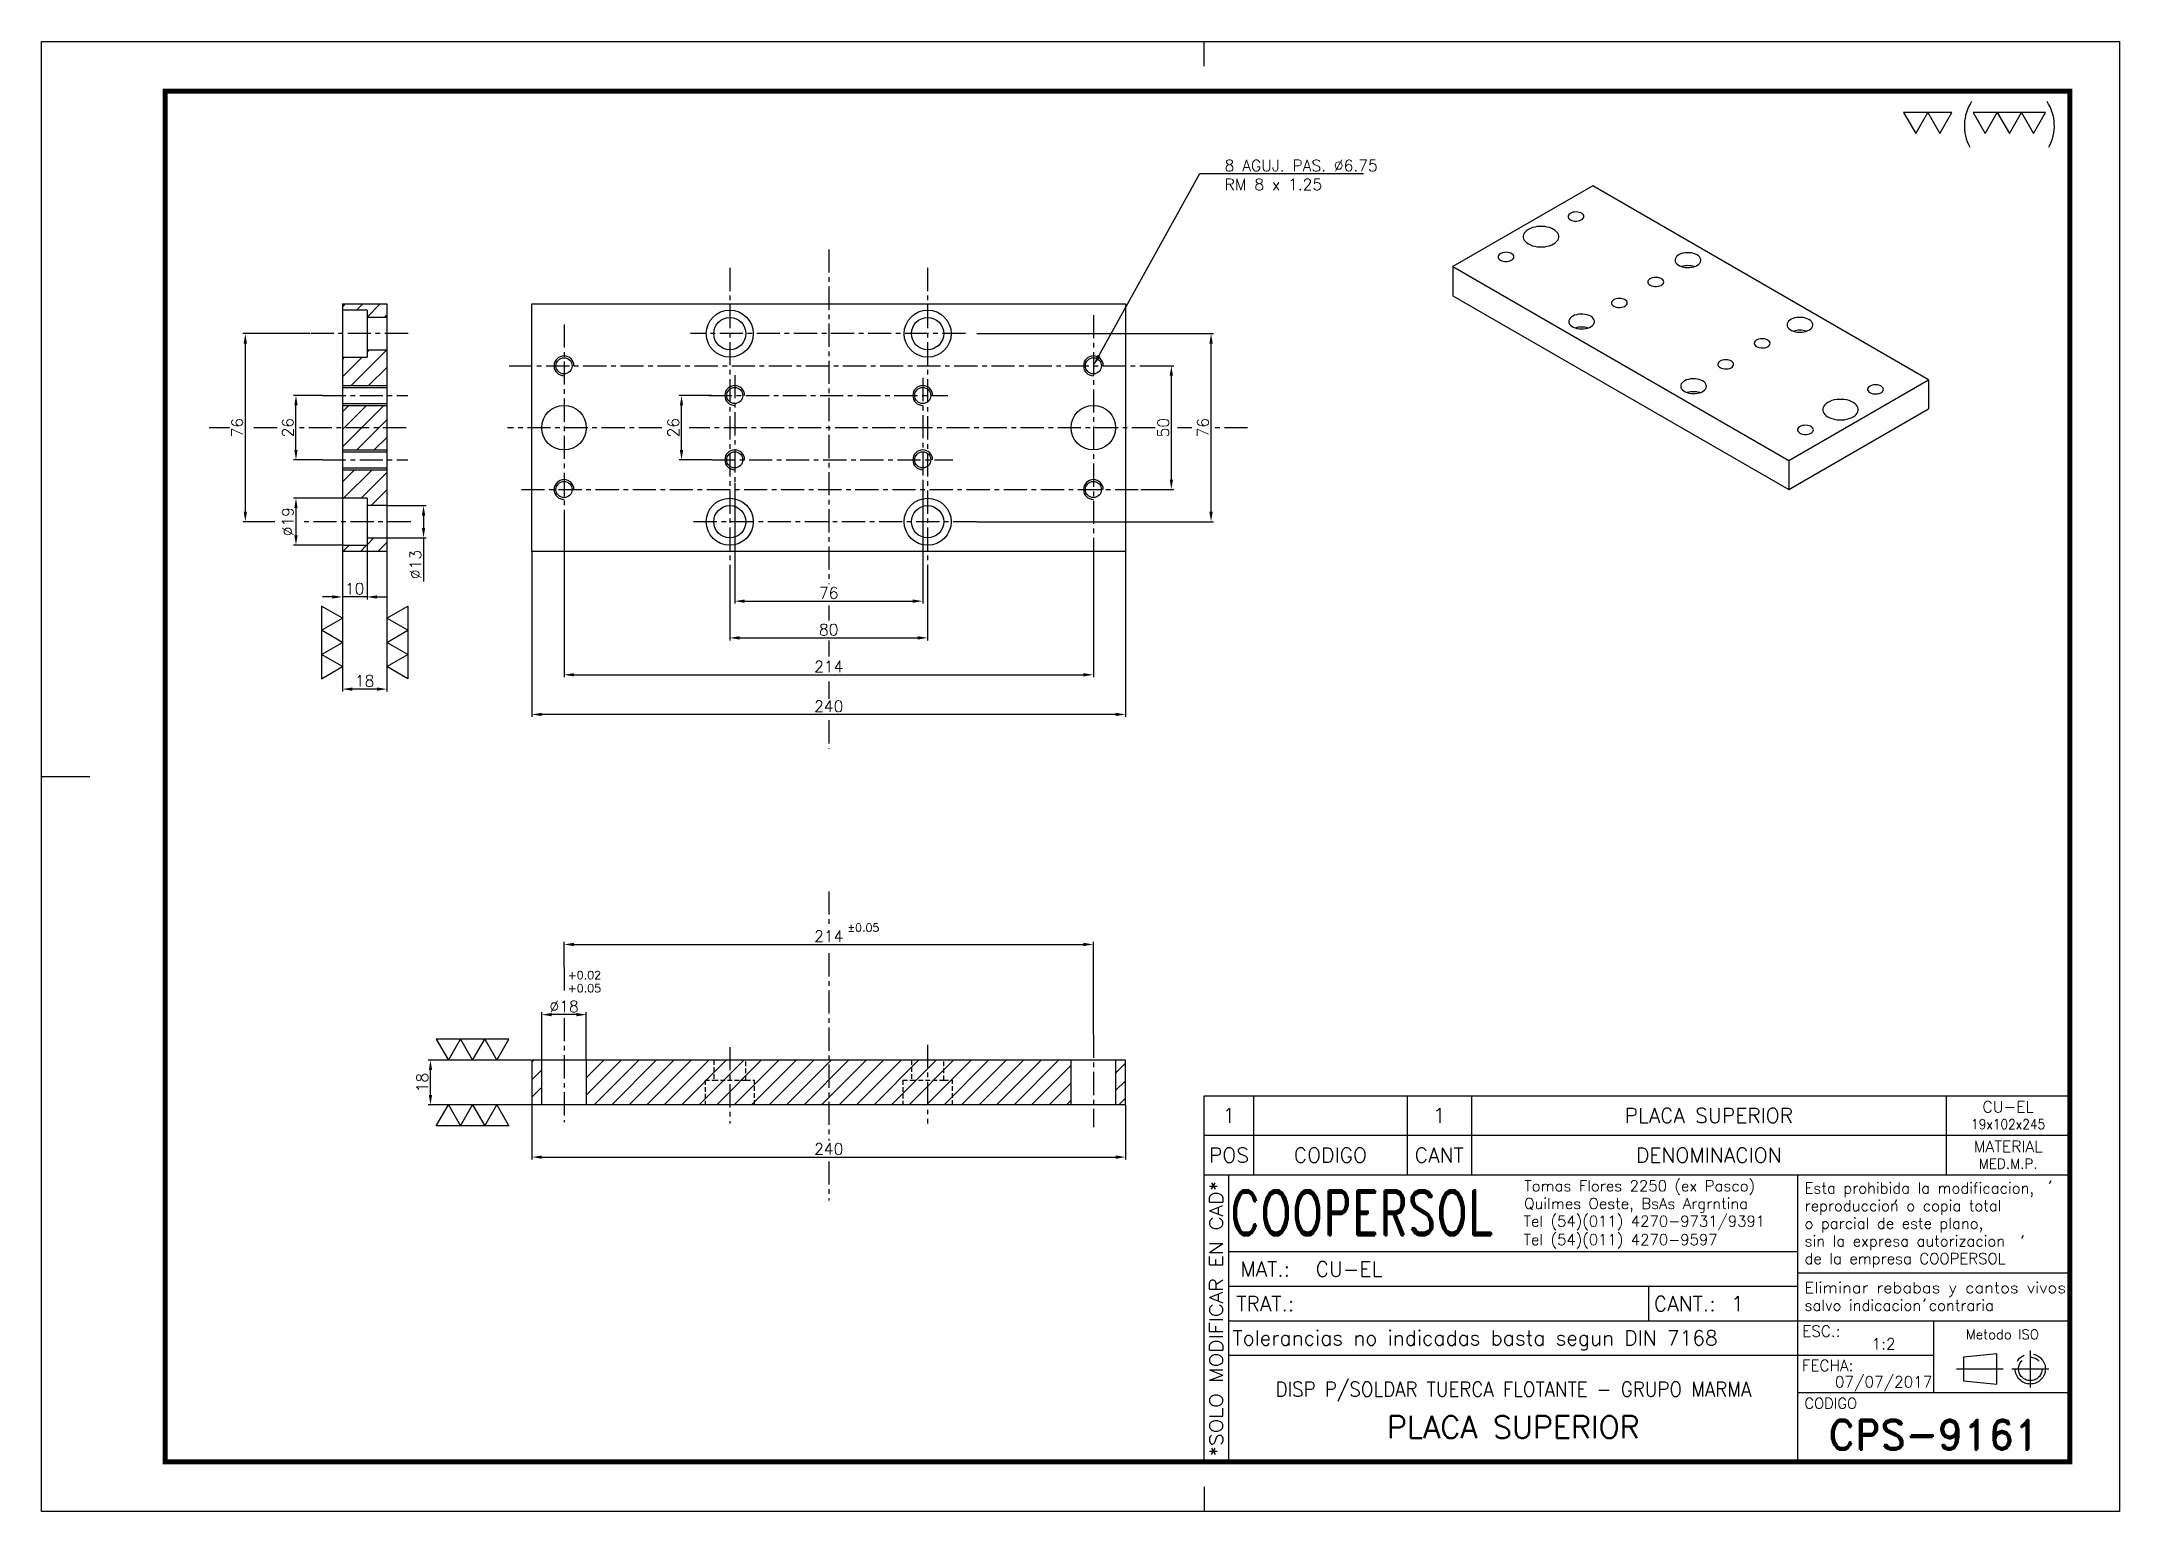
# Model space of a CAD drawing. Extents: x -13768 to 18086, y -10615 to 1188.
# Drawn here: x 5558 to 6398, y -1772 to -1178 of the extents above; entities that cross this region are included whole.
import ezdxf
from ezdxf import colors
from ezdxf.entities.mleader import LeaderData, LeaderLine
from ezdxf.enums import TextEntityAlignment as Align
from ezdxf.math import Vec2, Vec3

# ---------------------------------------------------------------- set-up
doc = ezdxf.new("R2010")
doc.units = 0
doc.header["$LTSCALE"] = 7.5
doc.header["$MEASUREMENT"] = 0
doc.linetypes.add('CENTER', pattern=[2, 1.25, -0.25, 0.25, -0.25])
doc.linetypes.add('HIDDEN', pattern=[0.375, 0.25, -0.125])
doc.layers.get('0').update_dxf_attribs({"linetype": 'CONTINUOUS'})
doc.layers.get('DEFPOINTS').update_dxf_attribs({"linetype": 'CONTINUOUS'})
for name, color, linetype in [('0-CO', 3, 'CONTINUOUS'), ('1', 1, 'CENTER'), ('CL', 1, 'CENTER'), ('CO', 3, 'CONTINUOUS'), ('FI', 1, 'CONTINUOUS'), ('OC', 1, 'HIDDEN'), ('RY', 5, 'CONTINUOUS')]:
    doc.layers.add(name, color=color, linetype=linetype)
doc.styles.add('ROMAND', font='ROMAND')
doc.styles.add('ROMANS', font='ROMANS.SHX')
doc.dimstyles.new('2', dxfattribs={"dimscale": 2, "dimtxt": 2.3, "dimasz": 2, "dimexe": 0.5, "dimexo": 0.0625, "dimgap": 0.5, "dimtad": 1, "dimdec": 4, "dimdsep": 46, "dimtxsty": 'ROMANS', "dimcen": -2, "dimclrt": 7, "dimadec": 0, "dimazin": 0, "dimtfac": 0.869565, "dimtdec": 4, "dimtmove": 0, "dimatfit": 3, "dimfxl": 1, "dimtolj": 1, "dimarcsym": 0})

msp = doc.modelspace()

# ---------------------------------------------------------------- blocks, each defined once
blk = doc.blocks.new('A3G')
for p, q in [((235, 292), (235, 297)), ((0, 148.5), (9.75, 148.5)), ((235, 5), (235, 0))]:
    blk.add_line(p, q)
blk.add_lwpolyline([(0, 297), (420, 297), (420, 0), (0, 0)], close=True)
at = {"const_width": 1}
blk.add_lwpolyline([(25, 287), (410, 287), (410, 10), (25, 10)], close=True, dxfattribs=at)
blk = doc.blocks.new('*D558')
at = {"layer": 'CO', "color": 0, "lineweight": -2}
for p, q in [((5838.38, -1356.3), (5838.38, -1405.13)), ((5914.38, -1356.58), (5914.38, -1405.13)), ((5842.38, -1404.13), (5910.38, -1404.13))]:
    blk.add_line(p, q, dxfattribs=at)
at = {"layer": 'CO', "color": 0}
for points in [[(5842.38, -1403.46), (5842.38, -1404.8), (5838.38, -1404.13)], [(5910.38, -1403.46), (5910.38, -1404.8), (5914.38, -1404.13)]]:
    blk.add_solid(points, dxfattribs=at)
at = {"layer": 'DEFPOINTS', "color": 0}
for p in [(5838.38, -1356.17), (5914.38, -1356.46), (5914.38, -1404.13)]:
    blk.add_point(p, dxfattribs=at)
at = {"layer": 'CO', "color": 7, "insert": (5876.38, -1400.83), "char_height": 4.6, "attachment_point": 5, "style": 'ROMANS'}
blk.add_mtext('\\A1;76', dxfattribs=at)
blk = doc.blocks.new('*D559')
at = {"layer": 'CO', "color": 0, "lineweight": -2}
for p, q in [((5836.38, -1390.65), (5836.38, -1419.98)), ((5916.38, -1390.65), (5916.38, -1419.98)), ((5840.38, -1418.98), (5912.38, -1418.98))]:
    blk.add_line(p, q, dxfattribs=at)
at = {"layer": 'CO', "color": 0}
for points in [[(5840.38, -1418.31), (5840.38, -1419.64), (5836.38, -1418.98)], [(5912.38, -1418.31), (5912.38, -1419.64), (5916.38, -1418.98)]]:
    blk.add_solid(points, dxfattribs=at)
at = {"layer": 'DEFPOINTS', "color": 0}
for p in [(5836.38, -1390.53), (5916.38, -1390.53), (5916.38, -1418.98)]:
    blk.add_point(p, dxfattribs=at)
at = {"layer": 'CO', "color": 7, "insert": (5876.38, -1415.68), "char_height": 4.6, "attachment_point": 5, "style": 'ROMANS'}
blk.add_mtext('\\A1;80', dxfattribs=at)
blk = doc.blocks.new('*D560')
at = {"layer": 'CO', "color": 0, "lineweight": -2}
for p, q in [((5769.38, -1376.06), (5769.38, -1434.89)), ((5983.38, -1379.17), (5983.38, -1434.89)), ((5773.38, -1433.89), (5979.38, -1433.89))]:
    blk.add_line(p, q, dxfattribs=at)
at = {"layer": 'CO', "color": 0}
for points in [[(5773.38, -1433.23), (5773.38, -1434.56), (5769.38, -1433.89)], [(5979.38, -1433.23), (5979.38, -1434.56), (5983.38, -1433.89)]]:
    blk.add_solid(points, dxfattribs=at)
at = {"layer": 'DEFPOINTS', "color": 0}
for p in [(5769.38, -1375.93), (5983.38, -1379.04), (5983.38, -1433.89)]:
    blk.add_point(p, dxfattribs=at)
at = {"layer": 'CO', "color": 7, "insert": (5876.38, -1430.59), "char_height": 4.6, "attachment_point": 5, "style": 'ROMANS'}
blk.add_mtext('\\A1;214', dxfattribs=at)
blk = doc.blocks.new('*D561')
at = {"layer": 'CO', "color": 0, "lineweight": -2}
for p, q in [((5756.38, -1384.15), (5756.38, -1450.92)), ((5996.38, -1384.15), (5996.38, -1450.92)), ((5992.38, -1449.92), (5760.38, -1449.92))]:
    blk.add_line(p, q, dxfattribs=at)
at = {"layer": 'CO', "color": 0}
for points in [[(5760.38, -1449.25), (5760.38, -1450.59), (5756.38, -1449.92)], [(5992.38, -1449.25), (5992.38, -1450.59), (5996.38, -1449.92)]]:
    blk.add_solid(points, dxfattribs=at)
at = {"layer": 'DEFPOINTS', "color": 0}
for p in [(5756.38, -1384.03), (5996.38, -1384.03), (5756.38, -1449.92)]:
    blk.add_point(p, dxfattribs=at)
at = {"layer": 'CO', "color": 7, "insert": (5876.38, -1446.62), "char_height": 4.6, "attachment_point": 5, "style": 'ROMANS'}
blk.add_mtext('\\A1;240', dxfattribs=at)
blk = doc.blocks.new('*D562')
at = {"layer": 'CO', "color": 0, "lineweight": -2}
for p, q in [((6002.55, -1309.03), (6015.9, -1309.03)), ((6014.9, -1355.03), (6014.9, -1313.03)), ((6002.55, -1359.03), (6015.9, -1359.03))]:
    blk.add_line(p, q, dxfattribs=at)
at = {"layer": 'CO', "color": 0}
for points in [[(6014.23, -1313.03), (6015.56, -1313.03), (6014.9, -1309.03)], [(6014.23, -1355.03), (6015.56, -1355.03), (6014.9, -1359.03)]]:
    blk.add_solid(points, dxfattribs=at)
at = {"layer": 'DEFPOINTS', "color": 0}
for p in [(6002.43, -1309.03), (6014.9, -1309.03), (6002.43, -1359.03)]:
    blk.add_point(p, dxfattribs=at)
at = {"layer": 'CO', "color": 7, "insert": (6011.6, -1334.03), "char_height": 4.6, "attachment_point": 5, "rotation": 90, "style": 'ROMANS'}
blk.add_mtext('\\A1;50', dxfattribs=at)
blk = doc.blocks.new('*D563')
at = {"layer": 'CO', "color": 0, "lineweight": -2}
for p, q in [((5936.24, -1296.03), (6031.94, -1296.03)), ((6030.94, -1368.03), (6030.94, -1300.03)), ((5936.24, -1372.03), (6031.94, -1372.03))]:
    blk.add_line(p, q, dxfattribs=at)
at = {"layer": 'CO', "color": 0}
for points in [[(6030.27, -1300.03), (6031.61, -1300.03), (6030.94, -1296.03)], [(6030.27, -1368.03), (6031.61, -1368.03), (6030.94, -1372.03)]]:
    blk.add_solid(points, dxfattribs=at)
at = {"layer": 'DEFPOINTS', "color": 0}
for p in [(5936.12, -1296.03), (6030.94, -1296.03), (5936.12, -1372.03)]:
    blk.add_point(p, dxfattribs=at)
at = {"layer": 'CO', "color": 7, "insert": (6027.64, -1334.03), "char_height": 4.6, "attachment_point": 5, "rotation": 90, "style": 'ROMANS'}
blk.add_mtext('\\A1;76', dxfattribs=at)
blk = doc.blocks.new('*D564')
at = {"layer": 'CO', "color": 0, "lineweight": -2}
for p, q in [((5829.04, -1321.03), (5815.87, -1321.03)), ((5816.87, -1343.03), (5816.87, -1325.03)), ((5829.04, -1347.03), (5815.87, -1347.03))]:
    blk.add_line(p, q, dxfattribs=at)
at = {"layer": 'CO', "color": 0}
for points in [[(5816.21, -1325.03), (5817.54, -1325.03), (5816.87, -1321.03)], [(5816.21, -1343.03), (5817.54, -1343.03), (5816.87, -1347.03)]]:
    blk.add_solid(points, dxfattribs=at)
at = {"layer": 'DEFPOINTS', "color": 0}
for p in [(5816.87, -1321.03), (5829.16, -1321.03), (5829.16, -1347.03)]:
    blk.add_point(p, dxfattribs=at)
at = {"layer": 'CO', "color": 7, "insert": (5813.57, -1334.03), "char_height": 4.6, "attachment_point": 5, "rotation": 90, "style": 'ROMANS'}
blk.add_mtext('\\A1;26', dxfattribs=at)
blk = doc.blocks.new('*D565')
at = {"layer": 'CO', "color": 0, "lineweight": -2}
for p, q in [((5756.13, -1589.67), (5714.39, -1589.67)), ((5715.39, -1603.67), (5715.39, -1593.67)), ((5756.25, -1607.67), (5714.39, -1607.67))]:
    blk.add_line(p, q, dxfattribs=at)
at = {"layer": 'CO', "color": 0}
for points in [[(5714.73, -1593.67), (5716.06, -1593.67), (5715.39, -1589.67)], [(5714.73, -1603.67), (5716.06, -1603.67), (5715.39, -1607.67)]]:
    blk.add_solid(points, dxfattribs=at)
at = {"layer": 'DEFPOINTS', "color": 0}
for p in [(5715.39, -1589.67), (5756.25, -1589.67), (5756.38, -1607.67)]:
    blk.add_point(p, dxfattribs=at)
at = {"layer": 'CO', "color": 7, "insert": (5712.09, -1598.67), "char_height": 4.6, "attachment_point": 5, "rotation": 90, "style": 'ROMANS'}
blk.add_mtext('\\A1;18', dxfattribs=at)
blk = doc.blocks.new('*D566')
at = {"layer": 'CO', "color": 0, "lineweight": -2}
for p, q in [((5760.38, -1589.55), (5760.38, -1570.24)), ((5778.38, -1589.55), (5778.38, -1570.24)), ((5774.38, -1571.24), (5764.38, -1571.24))]:
    blk.add_line(p, q, dxfattribs=at)
at = {"layer": 'CO', "color": 0}
for points in [[(5764.38, -1570.57), (5764.38, -1571.9), (5760.38, -1571.24)], [(5774.38, -1570.57), (5774.38, -1571.9), (5778.38, -1571.24)]]:
    blk.add_solid(points, dxfattribs=at)
at = {"layer": 'DEFPOINTS', "color": 0}
for p in [(5760.38, -1571.24), (5760.38, -1589.67), (5778.38, -1589.67)]:
    blk.add_point(p, dxfattribs=at)
at = {"layer": 'CO', "color": 7, "insert": (5769.38, -1567.94), "char_height": 4.6, "attachment_point": 5, "style": 'ROMANS'}
blk.add_mtext('\\A1;%%C18', dxfattribs=at)
blk = doc.blocks.new('*D567')
at = {"layer": 'CO', "color": 0, "lineweight": -2}
for p, q in [((5769.38, -1552.03), (5769.38, -1541.86)), ((5773.38, -1542.86), (5979.38, -1542.86)), ((5983.38, -1579.22), (5983.38, -1541.86))]:
    blk.add_line(p, q, dxfattribs=at)
at = {"layer": 'CO', "color": 0}
for points in [[(5773.38, -1542.2), (5773.38, -1543.53), (5769.38, -1542.86)], [(5979.38, -1542.2), (5979.38, -1543.53), (5983.38, -1542.86)]]:
    blk.add_solid(points, dxfattribs=at)
at = {"layer": 'DEFPOINTS', "color": 0}
for p in [(5983.38, -1542.86), (5769.38, -1552.15), (5983.38, -1579.35)]:
    blk.add_point(p, dxfattribs=at)
at = {"layer": 'CO', "color": 7, "insert": (5876.38, -1539.56), "char_height": 4.6, "attachment_point": 5, "style": 'ROMANS'}
blk.add_mtext('\\A1;214', dxfattribs=at)
blk = doc.blocks.new('TOL')
at = {"layer": '0-CO', "style": 'ROMANS'}
for tag, p in [('TOLSUP', (2.34, 3.94)), ('TOLINF', (2.34, 1.29))]:
    blk.add_attdef(tag, p, '', height=1.64, dxfattribs=at)
blk = doc.blocks.new('*D568')
at = {"layer": 'CO', "color": 0, "lineweight": -2}
for p, q in [((5756.38, -1607.8), (5756.38, -1629.81)), ((5996.38, -1607.8), (5996.38, -1629.81)), ((5760.38, -1628.81), (5992.38, -1628.81))]:
    blk.add_line(p, q, dxfattribs=at)
at = {"layer": 'CO', "color": 0}
for points in [[(5760.38, -1628.14), (5760.38, -1629.47), (5756.38, -1628.81)], [(5992.38, -1628.14), (5992.38, -1629.47), (5996.38, -1628.81)]]:
    blk.add_solid(points, dxfattribs=at)
at = {"layer": 'DEFPOINTS', "color": 0}
for p in [(5756.38, -1607.67), (5996.38, -1607.67), (5996.38, -1628.81)]:
    blk.add_point(p, dxfattribs=at)
at = {"layer": 'CO', "color": 7, "insert": (5876.38, -1625.51), "char_height": 4.6, "attachment_point": 5, "style": 'ROMANS'}
blk.add_mtext('\\A1;240', dxfattribs=at)
blk = doc.blocks.new('*D569')
at = {"layer": 'CO', "color": 0, "lineweight": -2}
for p, q in [((5679.76, -1384.15), (5679.76, -1403.43)), ((5689.76, -1381.65), (5689.76, -1403.43)), ((5675.76, -1402.43), (5671.76, -1402.43)), ((5689.76, -1402.43), (5679.76, -1402.43)), ((5693.76, -1402.43), (5697.76, -1402.43))]:
    blk.add_line(p, q, dxfattribs=at)
at = {"layer": 'CO', "color": 0}
for points in [[(5675.76, -1401.76), (5675.76, -1403.09), (5679.76, -1402.43)], [(5693.76, -1401.76), (5693.76, -1403.09), (5689.76, -1402.43)]]:
    blk.add_solid(points, dxfattribs=at)
at = {"layer": 'DEFPOINTS', "color": 0}
for p in [(5679.76, -1384.03), (5689.76, -1381.53), (5679.76, -1402.43)]:
    blk.add_point(p, dxfattribs=at)
at = {"layer": 'CO', "color": 7, "insert": (5684.76, -1399.13), "char_height": 4.6, "attachment_point": 5, "style": 'ROMANS'}
blk.add_mtext('\\A1;10', dxfattribs=at)
blk = doc.blocks.new('*D570')
at = {"layer": 'CO', "color": 0, "lineweight": -2}
for p, q in [((5679.76, -1384.15), (5679.76, -1440.67)), ((5697.76, -1384.15), (5697.76, -1440.67)), ((5693.76, -1439.67), (5683.76, -1439.67))]:
    blk.add_line(p, q, dxfattribs=at)
at = {"layer": 'CO', "color": 0}
for points in [[(5683.76, -1439), (5683.76, -1440.34), (5679.76, -1439.67)], [(5693.76, -1439), (5693.76, -1440.34), (5697.76, -1439.67)]]:
    blk.add_solid(points, dxfattribs=at)
at = {"layer": 'DEFPOINTS', "color": 0}
for p in [(5679.76, -1384.03), (5697.76, -1384.03), (5679.76, -1439.67)]:
    blk.add_point(p, dxfattribs=at)
at = {"layer": 'CO', "color": 7, "insert": (5688.76, -1436.37), "char_height": 4.6, "attachment_point": 5, "style": 'ROMANS'}
blk.add_mtext('\\A1;18', dxfattribs=at)
blk = doc.blocks.new('*D571')
at = {"layer": 'CO', "color": 0, "lineweight": -2}
for p, q in [((5671.67, -1321.03), (5660.02, -1321.03)), ((5661.02, -1343.03), (5661.02, -1325.03)), ((5671.67, -1347.03), (5660.02, -1347.03))]:
    blk.add_line(p, q, dxfattribs=at)
at = {"layer": 'CO', "color": 0}
for points in [[(5660.35, -1325.03), (5661.68, -1325.03), (5661.02, -1321.03)], [(5660.35, -1343.03), (5661.68, -1343.03), (5661.02, -1347.03)]]:
    blk.add_solid(points, dxfattribs=at)
at = {"layer": 'DEFPOINTS', "color": 0}
for p in [(5661.02, -1321.03), (5671.8, -1321.03), (5671.8, -1347.03)]:
    blk.add_point(p, dxfattribs=at)
at = {"layer": 'CO', "color": 7, "insert": (5657.72, -1334.03), "char_height": 4.6, "attachment_point": 5, "rotation": 90, "style": 'ROMANS'}
blk.add_mtext('\\A1;26', dxfattribs=at)
blk = doc.blocks.new('*D572')
at = {"layer": 'CO', "color": 0, "lineweight": -2}
for p, q in [((5697.88, -1365.53), (5713.59, -1365.53)), ((5712.59, -1369.53), (5712.59, -1374.53)), ((5697.88, -1378.53), (5713.59, -1378.53)), ((5712.59, -1378.53), (5712.59, -1396.14))]:
    blk.add_line(p, q, dxfattribs=at)
at = {"layer": 'CO', "color": 0}
for points in [[(5711.93, -1369.53), (5713.26, -1369.53), (5712.59, -1365.53)], [(5711.93, -1374.53), (5713.26, -1374.53), (5712.59, -1378.53)]]:
    blk.add_solid(points, dxfattribs=at)
at = {"layer": 'DEFPOINTS', "color": 0}
for p in [(5697.76, -1365.53), (5697.76, -1378.53), (5712.59, -1378.53)]:
    blk.add_point(p, dxfattribs=at)
at = {"layer": 'CO', "color": 7, "insert": (5709.29, -1389.33), "char_height": 4.6, "attachment_point": 5, "rotation": 90, "style": 'ROMANS'}
blk.add_mtext('\\A1;%%C13', dxfattribs=at)
blk = doc.blocks.new('*D573')
at = {"layer": 'CO', "color": 0, "lineweight": -2}
for p, q in [((5679.63, -1362.53), (5660.02, -1362.53)), ((5661.02, -1366.53), (5661.02, -1377.53)), ((5679.63, -1381.53), (5660.02, -1381.53))]:
    blk.add_line(p, q, dxfattribs=at)
at = {"layer": 'CO', "color": 0}
for points in [[(5660.35, -1366.53), (5661.68, -1366.53), (5661.02, -1362.53)], [(5660.35, -1377.53), (5661.68, -1377.53), (5661.02, -1381.53)]]:
    blk.add_solid(points, dxfattribs=at)
at = {"layer": 'DEFPOINTS', "color": 0}
for p in [(5679.76, -1362.53), (5661.02, -1381.53), (5679.76, -1381.53)]:
    blk.add_point(p, dxfattribs=at)
at = {"layer": 'CO', "color": 7, "insert": (5657.72, -1372.03), "char_height": 4.6, "attachment_point": 5, "rotation": 90, "style": 'ROMANS'}
blk.add_mtext('\\A1;%%C19', dxfattribs=at)
blk = doc.blocks.new('*D574')
at = {"layer": 'CO', "color": 0, "lineweight": -2}
for p, q in [((5666.63, -1296.03), (5639.55, -1296.03)), ((5640.55, -1368.03), (5640.55, -1300.03)), ((5644.48, -1372.03), (5639.55, -1372.03))]:
    blk.add_line(p, q, dxfattribs=at)
at = {"layer": 'CO', "color": 0}
for points in [[(5639.88, -1300.03), (5641.21, -1300.03), (5640.55, -1296.03)], [(5639.88, -1368.03), (5641.21, -1368.03), (5640.55, -1372.03)]]:
    blk.add_solid(points, dxfattribs=at)
at = {"layer": 'DEFPOINTS', "color": 0}
for p in [(5640.55, -1296.03), (5666.76, -1296.03), (5644.61, -1372.03)]:
    blk.add_point(p, dxfattribs=at)
at = {"layer": 'CO', "color": 7, "insert": (5637.25, -1334.03), "char_height": 4.6, "attachment_point": 5, "rotation": 90, "style": 'ROMANS'}
blk.add_mtext('\\A1;76', dxfattribs=at)
blk = doc.blocks.new('COOPERSOLROT-02')
for p, q in [((0, 58), (175, 58)), ((0, 0), (0, 58)), ((5, 0), (5, 58)), ((120, 0), (120, 58)), ((175, 0), (175, 58)), ((5, 42.5), (120, 42.5)), ((120, 38.19), (175, 38.19)), ((5, 35.5), (120, 35.5)), ((89.89, 28.5), (89.89, 35.5)), ((5, 28.5), (175, 28.5)), ((147.5, 14), (147.5, 28.5)), ((147.5, 21.5), (5, 21.5)), ((120, 14), (175, 14)), ((0, 0), (175, 0))]:
    blk.add_line(p, q)
at = {"color": 1, "linetype": 'CENTER'}
blk.add_line((166.98, 22.51), (166.98, 15.06), dxfattribs=at)
for points in [[(152.09, 18.79), (161.93, 18.79)], [(163.26, 18.79), (170.71, 18.79)]]:
    blk.add_lwpolyline(points, dxfattribs=at)
at = {"layer": '1'}
for points in [[(170.85, 56.26), (171.21, 56.85)], [(139.66, 52.43), (140.02, 53.02)], [(165.28, 45.22), (165.64, 45.81)], [(145.46, 32.42), (145.82, 33.01)]]:
    blk.add_lwpolyline(points, dxfattribs=at)
blk.add_lwpolyline([(160.25, 18.79), (160.25, 21.83), (153.47, 21.16), (153.47, 16.41), (160.25, 15.74)], close=True, dxfattribs=at)
for radius in [3.05, 2.37]:
    blk.add_circle((166.98, 18.79), radius, dxfattribs=at)
at = {"style": 'ROMANS', "width": 0.996387}
blk.add_text('*SOLO MODIFICAR EN CAD*', height=2.7, rotation=90, dxfattribs=at).set_placement((3.77, 1.09), (3.77, 56.81), align=Align.FIT)
at = {"style": 'ROMAND', "width": 0.75}
blk.add_text('COOPERSOL', height=9, dxfattribs=at).set_placement((5.26, 45.85))
at = {"style": 'ROMANS'}
for s, p in [('MAT.:', (7.32, 37.47)), ('TRAT.:', (6.5, 30.47)), ('CANT.:', (90.89, 30.47)), ('Tolerancias no indicadas basta segun DIN 7168', (5.7, 23.56))]:
    blk.add_text(s, height=3, dxfattribs=at).set_placement(p)
for tag, height, style, p in [('CONJUNTO', 2.3, 'ROMANS', (62.5, 17.5)), ('SUBCONJUNTO', 3, 'ROMANS', (62.5, 11.5)), ('COD-PLA', 6, 'ROMAND', (147.5, 5.5)), ('DENOMINACION', 4.5, 'ROMANS', (62.5, 4.75))]:
    blk.add_attdef(tag, text='', height=height, dxfattribs=dict(style=style)).set_placement(p, align=Align.MIDDLE)
at = {"layer": '1', "style": 'ROMANS'}
for s, height, p in [('Tomas Flores 2250 (ex Pasco)', 2.2, (64.69, 54.68)), ('Esta prohibida la modificacion,', 2.2, (121.36, 54.23)), ('Quilmes Oeste, BsAs Argrntina', 2.2, (64.69, 51.12)), ('reproduccion o copia total', 2.2, (121.36, 50.67)), ('Tel (54)(011) 4270-9731/9391', 2.2, (64.55, 47.56)), ('Tel (54)(011) 4270-9597', 2.2, (64.55, 43.83)), ('o parcial de este plano,', 2.2, (121.36, 47.11)), ('sin la expresa autorizacion ', 2.2, (121.36, 43.55)), ('de la empresa COOPERSOL', 2.2, (121.36, 39.99)), ('salvo indicacion contraria', 2.2, (121.36, 30.54)), ('ESC.:', 2.25, (120.89, 25.29)), ('FECHA:', 2.25, (120.81, 18.36)), ('CODIGO', 2.16, (121.33, 10.78))]:
    blk.add_text(s, height=height, dxfattribs=at).set_placement(p)
at = {"layer": '1', "style": 'ROMANS', "width": 0.96139}
blk.add_text('Eliminar rebabas y cantos vivos', height=2.2, dxfattribs=at).set_placement((121.34, 34.1), (174.21, 34.1), align=Align.FIT)
at = {"layer": '1', "style": 'ROMANS'}
blk.add_text('Metodo ISO', height=1.948, dxfattribs=at).set_placement((161.34, 25.77), align=Align.MIDDLE)
for tag, p in [('MAT', (22.51, 37.47)), ('TRAT', (22.51, 30.47)), ('CANT', (106.49, 30.47))]:
    blk.add_attdef(tag, p, '', height=3, dxfattribs=at)
for tag, p in [('ESC', (137.33, 22.73)), ('FECHA', (137.33, 15.06))]:
    blk.add_attdef(tag, text='', height=2.25, dxfattribs=at).set_placement(p, align=Align.CENTER)
blk = doc.blocks.new('LISPIE')
blk.add_line((0, 0), (0, 8))
at = {"layer": 'FI', "color": 7}
for p, q in [((0, 8), (175, 8)), ((10, 8), (10, 0)), ((41, 8), (41, 0)), ((54, 8), (54, 0)), ((150, 8), (150, 0))]:
    blk.add_line(p, q, dxfattribs=at)
at = {"style": 'ROMANS'}
for tag, height, p in [('POS', 3, (5, 4)), ('CODIGO', 3, (25.5, 4)), ('CANT', 3, (47.5, 4)), ('DENOMINACION', 3, (102, 4)), ('MATERIAL', 2.3, (162.5, 5.75)), ('MED.M.P.', 2, (162.5, 2.25))]:
    blk.add_attdef(tag, text='', height=height, dxfattribs=at).set_placement(p, align=Align.MIDDLE)

# ---------------------------------------------------------------- dimensions: what is measured, and where the dimension line sits
at = {"layer": 'CO'}
for base, p1, p2, picture, middle in [((5640.54592, -1296.02885), (5644.60546, -1372.02885), (5666.7594, -1296.02885), '*D574', (5637.24592, -1334.02885)), ((6030.93884, -1296.02885), (5936.11505, -1372.02885), (5936.11505, -1296.02885), '*D563', (6027.63884, -1334.02885)), ((6014.89519, -1309.02885), (6002.42759, -1359.02885), (6002.42759, -1309.02885), '*D562', (6011.59519, -1334.02885)), ((5661.01767, -1321.02885), (5671.79755, -1347.02885), (5671.79755, -1321.02885), '*D571', (5657.71767, -1334.02885)), ((5816.87167, -1321.02885), (5829.16099, -1347.02885), (5829.16099, -1321.02885), '*D564', (5813.57167, -1334.02885)), ((5715.39429, -1589.6742), (5756.37955, -1607.6742), (5756.25455, -1589.6742), '*D565', (5712.09429, -1598.6742))]:
    dim = msp.add_linear_dim(base=base, p1=p1, p2=p2, angle=90, dimstyle='2', dxfattribs=at)
    dim.commit()
    dim.dimension.update_dxf_attribs({"geometry": picture, "text_midpoint": middle})
for base, p1, p2, picture, middle in [((5914.37955, -1404.12865), (5838.37955, -1356.17017), (5914.37955, -1356.45599), '*D558', (5876.37955, -1400.82865)), ((5983.37955, -1433.89492), (5769.37955, -1375.93271), (5983.37955, -1379.04288), '*D560', (5876.37955, -1430.59492)), ((5679.75928, -1402.42526), (5689.75928, -1381.52885), (5679.75928, -1384.02885), '*D569', (5684.75928, -1399.12526)), ((5679.75928, -1439.66847), (5697.75928, -1384.02885), (5679.75928, -1384.02885), '*D570', (5688.75928, -1436.36847)), ((5756.37955, -1449.92071), (5996.37955, -1384.02885), (5756.37955, -1384.02885), '*D561', (5876.37955, -1446.62071)), ((5916.37955, -1418.97775), (5836.37955, -1390.52803), (5916.37955, -1390.52803), '*D559', (5876.37955, -1415.67775)), ((5983.37955, -1542.86185), (5769.37955, -1552.15311), (5983.37955, -1579.34814), '*D567', (5876.37955, -1539.56185)), ((5996.37955, -1628.80817), (5756.37955, -1607.6742), (5996.37955, -1607.6742), '*D568', (5876.37955, -1625.50817))]:
    dim = msp.add_linear_dim(base=base, p1=p1, p2=p2, dimstyle='2', dxfattribs=at)
    dim.commit()
    dim.dimension.update_dxf_attribs({"geometry": picture, "text_midpoint": middle})
for base, p1, p2, picture, middle in [((5661.01767, -1381.52885), (5679.75928, -1362.52885), (5679.75928, -1381.52885), '*D573', (5657.71767, -1372.02885)), ((5712.59338, -1378.52885), (5697.75928, -1365.52885), (5697.75928, -1378.52885), '*D572', (5709.29338, -1389.33361))]:
    dim = msp.add_linear_dim(base=base, p1=p1, p2=p2, angle=90, text='%%C<>', dimstyle='2', dxfattribs=at)
    dim.commit()
    dim.dimension.update_dxf_attribs({"geometry": picture, "text_midpoint": middle})
dim = msp.add_linear_dim(base=(5760.37955, -1571.23785), p1=(5778.37955, -1589.6742), p2=(5760.37955, -1589.6742), text='%%C<>', dimstyle='2', dxfattribs=at)
dim.commit()
dim.dimension.update_dxf_attribs({"geometry": '*D566', "text_midpoint": (5769.37955, -1567.93785)})

# ---------------------------------------------------------------- hatches: boundary and pattern name
at = {"layer": 'RY'}
h = msp.add_hatch(dxfattribs=at)
h.set_pattern_fill('ANSI31', color=256, scale=40, style=0)
h.paths.add_polyline_path([(5697.75928, -1284.02885), (5679.75928, -1284.02885), (5679.75928, -1286.52885), (5689.75928, -1286.52885), (5689.75928, -1289.52885), (5697.75928, -1289.52885)])
h.paths.add_polyline_path([(5697.75928, -1302.52885), (5689.75928, -1302.52885), (5689.75928, -1305.52885), (5679.75928, -1305.52885), (5679.75928, -1317.02885), (5697.75928, -1317.02885)])
h.paths.add_polyline_path([(5697.75928, -1325.02885), (5679.75928, -1325.02885), (5679.75928, -1334.02885), (5697.75928, -1334.02885)])
h.paths.add_polyline_path([(5697.75928, -1334.02885), (5679.75928, -1334.02885), (5679.75928, -1343.02885), (5697.75928, -1343.02885)])
h.paths.add_polyline_path([(5697.75928, -1351.02885), (5679.75928, -1351.02885), (5679.75928, -1362.52885), (5689.75928, -1362.52885), (5689.75928, -1365.52885), (5697.75928, -1365.52885)])
h.paths.add_polyline_path([(5697.75928, -1378.52885), (5689.75928, -1378.52885), (5689.75928, -1381.52885), (5679.75928, -1381.52885), (5679.75928, -1384.02885), (5697.75928, -1384.02885)])
h = msp.add_hatch(dxfattribs=at)
h.set_pattern_fill('ANSI31', color=256, scale=40, style=0)
h.paths.add_polyline_path([(5916.37955, -1589.6742), (5916.37955, -1607.6742), (5974.37955, -1607.6742), (5974.37955, -1589.6742)])
h.paths.add_polyline_path([(5876.37955, -1589.6742), (5876.37955, -1607.6742), (5916.37955, -1607.6742), (5916.37955, -1589.6742)])
h.paths.add_polyline_path([(5876.37955, -1607.6742), (5876.37955, -1589.6742), (5836.37955, -1589.6742), (5836.37955, -1607.6742)])
h.paths.add_polyline_path([(5836.37955, -1589.6742), (5778.37955, -1589.6742), (5778.37955, -1607.6742), (5836.37955, -1607.6742)])
h.paths.add_polyline_path([(5756.37955, -1607.6742), (5760.37955, -1607.6742), (5760.37955, -1589.6742), (5756.37955, -1589.6742)])
h.paths.add_polyline_path([(5996.37955, -1589.6742), (5992.37955, -1589.6742), (5992.37955, -1607.6742), (5996.37955, -1607.6742)])

# ---------------------------------------------------------------- linework, layer by layer
for p, q in [((5679.75928, -1284.02885), (5679.75928, -1384.02885)), ((5679.75928, -1284.02885), (5697.75928, -1284.02885)), ((5697.75928, -1284.02885), (5697.75928, -1384.02885)), ((5756.37955, -1284.02885), (5996.37955, -1284.02885)), ((5756.37955, -1384.02885), (5756.37955, -1284.02885)), ((5996.37955, -1284.02885), (5996.37955, -1384.02885)), ((5689.75928, -1286.52885), (5679.75928, -1286.52885)), ((5689.75928, -1286.52885), (5689.75928, -1305.52885)), ((5697.75928, -1289.52885), (5689.75928, -1289.52885)), ((5679.75928, -1305.52885), (5689.75928, -1305.52885)), ((5689.75928, -1302.52885), (5697.75928, -1302.52885)), ((5679.75928, -1317.77885), (5697.75928, -1317.77885)), ((5679.75928, -1324.27885), (5697.75928, -1324.27885)), ((5679.75928, -1343.77885), (5697.75928, -1343.77885)), ((5679.75928, -1350.27885), (5697.75928, -1350.27885)), ((5689.75928, -1362.52885), (5679.75928, -1362.52885)), ((5689.75928, -1362.52885), (5689.75928, -1381.52885)), ((5697.75928, -1365.52885), (5689.75928, -1365.52885)), ((5679.75928, -1381.52885), (5689.75928, -1381.52885)), ((5697.75928, -1384.02885), (5679.75928, -1384.02885)), ((5689.75928, -1378.52885), (5697.75928, -1378.52885)), ((5996.37955, -1384.02885), (5756.37955, -1384.02885)), ((5756.37955, -1589.6742), (5756.37955, -1607.6742)), ((5760.37955, -1589.6742), (5756.37955, -1589.6742)), ((5760.37955, -1607.6742), (5760.37955, -1589.6742)), ((5778.37955, -1589.6742), (5760.37955, -1589.6742)), ((5778.37955, -1589.6742), (5778.37955, -1607.6742)), ((5974.37955, -1589.6742), (5778.37955, -1589.6742)), ((5974.37955, -1607.6742), (5974.37955, -1589.6742)), ((5992.37955, -1589.6742), (5974.37955, -1589.6742)), ((5992.37955, -1589.6742), (5992.37955, -1607.6742)), ((5996.37955, -1589.6742), (5992.37955, -1589.6742)), ((5996.37955, -1607.6742), (5996.37955, -1589.6742)), ((5760.37955, -1607.6742), (5756.37955, -1607.6742)), ((5778.37955, -1607.6742), (5760.37955, -1607.6742)), ((5974.37955, -1607.6742), (5778.37955, -1607.6742)), ((5992.37955, -1607.6742), (5974.37955, -1607.6742)), ((5996.37955, -1607.6742), (5992.37955, -1607.6742))]:
    msp.add_line(p, q)
for centre, radius in [((5836.37955, -1296.02885), 9.5), ((5836.37955, -1296.02885), 6.5), ((5916.37955, -1296.02885), 9.5), ((5916.37955, -1296.02885), 6.5), ((5769.37955, -1309.02885), 3.25), ((5983.37955, -1309.02885), 3.25), ((5838.37955, -1321.02885), 3.25), ((5914.37955, -1321.02885), 3.25), ((5769.37955, -1334.02885), 9), ((5983.37955, -1334.02885), 9), ((5838.37955, -1347.02885), 3.25), ((5914.37955, -1347.02885), 3.25), ((5769.37955, -1359.02885), 3.25), ((5983.37955, -1359.02885), 3.25), ((5836.37955, -1372.02885), 9.5), ((5836.37955, -1372.02885), 6.5), ((5916.37955, -1372.02885), 9.5), ((5916.37955, -1372.02885), 6.5)]:
    msp.add_circle(centre, radius)
at = {"layer": 'CL'}
for p, q in [((5876.37955, -1261.98506), (5876.37955, -1397.3162)), ((5836.37955, -1269.42299), (5836.37955, -1390.52803)), ((5916.37955, -1269.42299), (5916.37955, -1390.52803)), ((5769.37955, -1292.26924), (5769.37955, -1375.93271)), ((5983.37955, -1288.53703), (5983.37955, -1379.04288)), ((5706.3367, -1296.02885), (5666.7594, -1296.02885)), ((5931.67656, -1296.02885), (5820.49251, -1296.02885)), ((5747.15079, -1309.02885), (6002.42759, -1309.02885)), ((5838.37955, -1312.75743), (5838.37955, -1356.17017)), ((5914.37955, -1313.91787), (5914.37955, -1356.45599)), ((5671.79755, -1321.02885), (5706.19034, -1321.02885)), ((5827.90104, -1321.02885), (5924.53546, -1321.02885)), ((5634.16606, -1334.02885), (5625.92435, -1334.02885)), ((5653.36599, -1334.02885), (5642.98064, -1334.02885)), ((5705.56831, -1334.02885), (5662.07134, -1334.02885)), ((5808.94776, -1334.02885), (5746.5853, -1334.02885)), ((6008.34771, -1334.02885), (5819.9635, -1334.02885)), ((6023.11708, -1334.02885), (6017.37344, -1334.02885)), ((6045.7139, -1334.02885), (6032.41633, -1334.02885)), ((5671.79755, -1347.02885), (5706.19034, -1347.02885)), ((5829.16099, -1347.02885), (5926.60627, -1347.02885)), ((5752.13667, -1359.02885), (6002.42759, -1359.02885)), ((5652.53567, -1372.02885), (5644.60546, -1372.02885)), ((5707.43468, -1372.02885), (5663.10819, -1372.02885)), ((5936.11505, -1372.02885), (5820.4713, -1372.02885)), ((5876.37955, -1405.93656), (5876.37955, -1411.91802)), ((5876.37955, -1420.0106), (5876.37955, -1426.56297)), ((5876.37955, -1436.59073), (5876.37955, -1443.62775)), ((5876.37955, -1452.2481), (5876.37955, -1463.63883)), ((5876.37955, -1521.43059), (5876.37955, -1535.3866)), ((5769.37955, -1552.15311), (5769.37955, -1562.62651)), ((5876.37955, -1546.44103), (5876.37955, -1622.06403)), ((5769.37955, -1572.61093), (5769.37955, -1614.6774)), ((5836.37955, -1584.326), (5836.37955, -1615.25718)), ((5916.37955, -1583.3894), (5916.37955, -1615.25718)), ((5983.37955, -1579.34814), (5983.37955, -1616.76292)), ((5876.37955, -1630.51395), (5876.37955, -1646.38312))]:
    msp.add_line(p, q, dxfattribs=at)
at = {"layer": 'CO'}
for points in [[(6315.7968, -1215.07809), (6320.68511, -1206.6113), (6310.9085, -1206.6113)], [(6325.57341, -1215.07809), (6330.46172, -1206.6113), (6320.68511, -1206.6113)], [(6343.88933, -1215.07809), (6348.77764, -1206.6113), (6339.00103, -1206.6113)], [(6353.66594, -1215.07809), (6358.55425, -1206.6113), (6348.77764, -1206.6113)], [(6363.44255, -1215.07809), (6368.33086, -1206.6113), (6358.55425, -1206.6113)], [(5679.75928, -1411.03486), (5671.29249, -1406.14656), (5671.29249, -1415.92317)], [(5697.75928, -1411.03486), (5706.22607, -1406.14656), (5706.22607, -1415.92317)], [(5679.75928, -1420.81147), (5671.29249, -1415.92317), (5671.29249, -1425.69978)], [(5697.75928, -1420.81147), (5706.22607, -1415.92317), (5706.22607, -1425.69978)], [(5679.75928, -1430.58808), (5671.29249, -1425.69978), (5671.29249, -1435.47639)], [(5697.75928, -1430.58808), (5706.22607, -1425.69978), (5706.22607, -1435.47639)], [(5722.64253, -1589.6742), (5727.53083, -1581.20741), (5717.75422, -1581.20741)], [(5732.41914, -1589.6742), (5737.30744, -1581.20741), (5727.53083, -1581.20741)], [(5742.19575, -1589.6742), (5747.08405, -1581.20741), (5737.30744, -1581.20741)], [(5722.64253, -1607.6742), (5727.53083, -1616.14099), (5717.75422, -1616.14099)], [(5732.41914, -1607.6742), (5737.30744, -1616.14099), (5727.53083, -1616.14099)], [(5742.19575, -1607.6742), (5747.08405, -1616.14099), (5737.30744, -1616.14099)]]:
    msp.add_lwpolyline(points, close=True, dxfattribs=at)
for centre, start, end in [((6353.24219, -1212.0094), 146.52396769, 209.02319079), ((6354.08969, -1212.0094), 330.97680921, 33.47603231)]:
    msp.add_arc(centre, 17.76447, start, end, dxfattribs=at)
at = {"layer": 'FI'}
for p, q in [((6185.26443, -1236.27232), (6128.69588, -1268.92864)), ((6321.02893, -1314.6475), (6185.26443, -1236.27232)), ((6128.69588, -1268.92864), (6264.46039, -1347.30382)), ((6128.69588, -1268.92864), (6128.69588, -1280.68683)), ((6128.69588, -1280.68683), (6264.46039, -1359.06201)), ((5679.75928, -1317.02885), (5697.75928, -1317.02885)), ((6264.46039, -1347.30382), (6321.02893, -1314.6475)), ((6321.02893, -1314.6475), (6321.02893, -1326.40569)), ((5679.75928, -1325.02885), (5697.75928, -1325.02885)), ((6264.46039, -1359.06201), (6321.02893, -1326.40569)), ((5679.75928, -1343.02885), (5697.75928, -1343.02885)), ((5679.75928, -1351.02885), (5697.75928, -1351.02885)), ((6264.46039, -1347.30382), (6264.46039, -1359.06201))]:
    msp.add_line(p, q, dxfattribs=at)
at = {"layer": 'FI', "flags": 128}
for points in [[(6176.21346, -1249.98798), (6176.75278, -1250.23824), (6177.37269, -1250.41573), (6178.0442, -1250.51213), (6178.73591, -1250.52295), (6179.41547, -1250.44767), (6180.05112, -1250.28982), (6180.61312, -1250.05678), (6181.07521, -1249.75944), (6181.41576, -1249.41171), (6181.61887, -1249.02984), (6181.67503, -1248.6317), (6181.58161, -1248.23589), (6181.34299, -1247.86094), (6180.97032, -1247.52436), (6180.48103, -1247.2419), (6179.898, -1247.02676), (6179.24848, -1246.88901), (6178.56286, -1246.83508), (6177.87318, -1246.8675), (6177.21169, -1246.98475), (6176.60934, -1247.18135), (6176.09428, -1247.44811), (6175.69059, -1247.77254), (6175.41715, -1248.13949), (6175.28676, -1248.5318), (6175.3055, -1248.93111), (6175.47249, -1249.31877), (6175.77994, -1249.67663), (6176.21346, -1249.98798)], [(6159.2429, -1259.78487), (6160.01927, -1260.17323), (6160.88347, -1260.49385), (6161.81792, -1260.74021), (6162.8036, -1260.90729), (6163.82042, -1260.99169), (6164.84771, -1260.99169), (6165.86454, -1260.90729), (6166.85021, -1260.74021), (6167.78466, -1260.49385), (6168.64887, -1260.17323), (6169.42523, -1259.78487), (6170.09796, -1259.33669), (6170.65335, -1258.83779), (6171.0801, -1258.29834), (6171.36952, -1257.72933), (6171.51572, -1257.14232), (6171.51572, -1256.54929), (6171.36952, -1255.96228), (6171.0801, -1255.39327), (6170.65335, -1254.85382), (6170.09796, -1254.35492), (6169.42523, -1253.90674), (6168.64887, -1253.51838), (6167.78466, -1253.19776), (6166.85021, -1252.9514), (6165.86454, -1252.78432), (6164.84771, -1252.69992), (6163.82042, -1252.69992), (6162.8036, -1252.78432), (6161.81792, -1252.9514), (6160.88347, -1253.19776), (6160.01927, -1253.51838), (6159.2429, -1253.90674), (6158.57017, -1254.35492), (6158.01478, -1254.85382), (6157.58803, -1255.39327), (6157.29861, -1255.96228), (6157.15241, -1256.54929), (6157.15241, -1257.14232), (6157.29861, -1257.72933), (6157.58803, -1258.29834), (6158.01478, -1258.83779), (6158.57017, -1259.33669), (6159.2429, -1259.78487)], [(6147.92919, -1266.31614), (6148.46851, -1266.5664), (6149.08842, -1266.74389), (6149.75993, -1266.8403), (6150.45164, -1266.85111), (6151.1312, -1266.77584), (6151.76685, -1266.61799), (6152.32885, -1266.38494), (6152.79093, -1266.0876), (6153.13149, -1265.73987), (6153.3346, -1265.358), (6153.39076, -1264.95986), (6153.29734, -1264.56406), (6153.05872, -1264.1891), (6152.68605, -1263.85252), (6152.19676, -1263.57006), (6151.61373, -1263.35492), (6150.96421, -1263.21717), (6150.27858, -1263.16324), (6149.58891, -1263.19566), (6148.92742, -1263.31291), (6148.32507, -1263.50951), (6147.81, -1263.77627), (6147.40632, -1264.10071), (6147.13288, -1264.46766), (6147.00249, -1264.85996), (6147.02122, -1265.25927), (6147.18822, -1265.64693), (6147.49567, -1266.00479), (6147.92919, -1266.31614)], [(6227.40799, -1264.19348), (6226.73369, -1263.86528), (6225.97301, -1263.60759), (6225.14784, -1263.42781), (6224.2819, -1263.33113), (6223.40012, -1263.32033), (6222.52786, -1263.3957), (6221.69021, -1263.5551), (6220.91127, -1263.79392), (6220.21345, -1264.1053), (6219.61682, -1264.48029), (6219.13856, -1264.90808), (6218.79241, -1265.37639), (6218.58833, -1265.87173), (6218.53221, -1266.37986), (6218.62564, -1266.88615), (6218.86595, -1267.37604), (6219.24621, -1267.83544), (6219.7555, -1268.25114), (6220.37915, -1268.61117), (6221.09924, -1268.90517), (6221.89503, -1269.12469), (6222.74364, -1269.26342), (6223.62066, -1269.31736), (6224.50086, -1269.28496), (6225.3589, -1269.16715), (6226.17012, -1268.96732), (6226.91117, -1268.69122), (6227.56073, -1268.3468), (6228.10012, -1267.94396), (6228.51382, -1267.49428), (6228.78992, -1267.01072), (6228.9205, -1266.50717), (6228.90178, -1265.99813), (6228.7343, -1265.49824), (6228.42289, -1265.02187), (6227.97651, -1264.58274), (6227.40799, -1264.19348)], [(6208.45753, -1276.4396), (6208.99685, -1276.68987), (6209.61676, -1276.86735), (6210.28827, -1276.96376), (6210.97998, -1276.97457), (6211.65954, -1276.8993), (6212.29519, -1276.74145), (6212.85719, -1276.5084), (6213.31928, -1276.21106), (6213.65983, -1275.86333), (6213.86294, -1275.48147), (6213.9191, -1275.08332), (6213.82568, -1274.68752), (6213.58706, -1274.31256), (6213.21439, -1273.97598), (6212.7251, -1273.69352), (6212.14207, -1273.47838), (6211.49255, -1273.34063), (6210.80692, -1273.2867), (6210.11725, -1273.31912), (6209.45576, -1273.43637), (6208.85341, -1273.63297), (6208.33835, -1273.89973), (6207.93466, -1274.22417), (6207.66122, -1274.59112), (6207.53083, -1274.98342), (6207.54956, -1275.38273), (6207.71656, -1275.77039), (6208.02401, -1276.12825), (6208.45753, -1276.4396)], [(6193.74971, -1284.93024), (6194.28903, -1285.18051), (6194.90894, -1285.358), (6195.58045, -1285.4544), (6196.27216, -1285.46522), (6196.95172, -1285.38994), (6197.58737, -1285.23209), (6198.14937, -1284.99905), (6198.61145, -1284.70171), (6198.95201, -1284.35398), (6199.15512, -1283.97211), (6199.21128, -1283.57397), (6199.11786, -1283.17816), (6198.87924, -1282.8032), (6198.50657, -1282.46663), (6198.01728, -1282.18416), (6197.43425, -1281.96903), (6196.78473, -1281.83127), (6196.0991, -1281.77735), (6195.40942, -1281.80977), (6194.74794, -1281.92702), (6194.14559, -1282.12362), (6193.63052, -1282.39037), (6193.22684, -1282.71481), (6192.9534, -1283.08176), (6192.82301, -1283.47406), (6192.84174, -1283.87338), (6193.00874, -1284.26103), (6193.31619, -1284.6189), (6193.74971, -1284.93024)], [(6184.4159, -1289.01228), (6183.7416, -1288.68409), (6182.98092, -1288.42639), (6182.15574, -1288.24662), (6181.28981, -1288.14994), (6180.40803, -1288.13913), (6179.53576, -1288.21451), (6178.69811, -1288.3739), (6177.91917, -1288.61273), (6177.22136, -1288.92411), (6176.62473, -1289.29909), (6176.14646, -1289.72689), (6175.80032, -1290.1952), (6175.59624, -1290.69054), (6175.54011, -1291.19866), (6175.63355, -1291.70495), (6175.87385, -1292.19485), (6176.25412, -1292.65425), (6176.76341, -1293.06995), (6177.38706, -1293.42997), (6178.10714, -1293.72398), (6178.90294, -1293.9435), (6179.75155, -1294.08223), (6180.62857, -1294.13617), (6181.50877, -1294.10376), (6182.36681, -1293.98595), (6183.17803, -1293.78613), (6183.91908, -1293.51003), (6184.56864, -1293.16561), (6185.10803, -1292.76276), (6185.52173, -1292.31309), (6185.79783, -1291.82953), (6185.9284, -1291.32598), (6185.90968, -1290.81694), (6185.74221, -1290.31704), (6185.4308, -1289.84068), (6184.98442, -1289.40155), (6184.4159, -1289.01228)], [(6272.66282, -1290.31854), (6271.98853, -1289.99034), (6271.22785, -1289.73265), (6270.40267, -1289.55287), (6269.53674, -1289.45619), (6268.65495, -1289.44539), (6267.78269, -1289.52076), (6266.94504, -1289.68016), (6266.1661, -1289.91898), (6265.46828, -1290.23036), (6264.87166, -1290.60535), (6264.39339, -1291.03314), (6264.04724, -1291.50145), (6263.84317, -1291.99679), (6263.78704, -1292.50491), (6263.88047, -1293.01121), (6264.12078, -1293.5011), (6264.50105, -1293.9605), (6265.01033, -1294.3762), (6265.63399, -1294.73623), (6266.35407, -1295.03023), (6267.14987, -1295.24975), (6267.99848, -1295.38848), (6268.8755, -1295.44242), (6269.75569, -1295.41002), (6270.61374, -1295.29221), (6271.42496, -1295.09238), (6272.166, -1294.81628), (6272.81557, -1294.47186), (6273.35495, -1294.06902), (6273.76865, -1293.61934), (6274.04476, -1293.13578), (6274.17533, -1292.63223), (6274.15661, -1292.12319), (6273.98914, -1291.6233), (6273.67773, -1291.14693), (6273.23134, -1290.7078), (6272.66282, -1290.31854)], [(6251.44962, -1301.25841), (6251.98895, -1301.50867), (6252.60885, -1301.68616), (6253.28036, -1301.78256), (6253.97207, -1301.79338), (6254.65164, -1301.7181), (6255.28728, -1301.56025), (6255.84928, -1301.32721), (6256.31137, -1301.02987), (6256.65192, -1300.68214), (6256.85503, -1300.30027), (6256.91119, -1299.90213), (6256.81777, -1299.50632), (6256.57915, -1299.13137), (6256.20649, -1298.79479), (6255.7172, -1298.51233), (6255.13416, -1298.29719), (6254.48464, -1298.15944), (6253.79902, -1298.10551), (6253.10934, -1298.13793), (6252.44786, -1298.25518), (6251.8455, -1298.45178), (6251.33044, -1298.71853), (6250.92675, -1299.04297), (6250.65332, -1299.40992), (6250.52292, -1299.80223), (6250.54166, -1300.20154), (6250.70865, -1300.58919), (6251.0161, -1300.94706), (6251.44962, -1301.25841)], [(6236.7418, -1309.74905), (6237.28112, -1309.99932), (6237.90103, -1310.1768), (6238.57254, -1310.27321), (6239.26425, -1310.28402), (6239.94381, -1310.20875), (6240.57946, -1310.0509), (6241.14146, -1309.81785), (6241.60355, -1309.52051), (6241.9441, -1309.17278), (6242.14721, -1308.79092), (6242.20337, -1308.39277), (6242.10995, -1307.99697), (6241.87133, -1307.62201), (6241.49866, -1307.28543), (6241.00937, -1307.00297), (6240.42634, -1306.78783), (6239.77682, -1306.65008), (6239.0912, -1306.59615), (6238.40152, -1306.62857), (6237.74003, -1306.74582), (6237.13768, -1306.94242), (6236.62262, -1307.20918), (6236.21893, -1307.53362), (6235.9455, -1307.90057), (6235.8151, -1308.29287), (6235.83384, -1308.69219), (6236.00083, -1309.07984), (6236.30828, -1309.4377), (6236.7418, -1309.74905)], [(6229.67073, -1315.13734), (6228.99643, -1314.80914), (6228.23576, -1314.55145), (6227.41058, -1314.37168), (6226.54464, -1314.275), (6225.66286, -1314.26419), (6224.7906, -1314.33957), (6223.95295, -1314.49896), (6223.17401, -1314.73779), (6222.47619, -1315.04917), (6221.87956, -1315.42415), (6221.4013, -1315.85195), (6221.05515, -1316.32026), (6220.85108, -1316.8156), (6220.79495, -1317.32372), (6220.88838, -1317.83001), (6221.12869, -1318.31991), (6221.50895, -1318.77931), (6222.01824, -1319.195), (6222.6419, -1319.55503), (6223.36198, -1319.84904), (6224.15777, -1320.06856), (6225.00639, -1320.20729), (6225.88341, -1320.26122), (6226.7636, -1320.22882), (6227.62165, -1320.11101), (6228.43286, -1319.91119), (6229.17391, -1319.63509), (6229.82347, -1319.29067), (6230.36286, -1318.88782), (6230.77656, -1318.43815), (6231.05267, -1317.95459), (6231.18324, -1317.45104), (6231.16452, -1316.942), (6230.99704, -1316.4421), (6230.68564, -1315.96574), (6230.23925, -1315.52661), (6229.67073, -1315.13734)], [(6297.27014, -1319.87251), (6297.80946, -1320.12278), (6298.42937, -1320.30026), (6299.10088, -1320.39667), (6299.79259, -1320.40748), (6300.47215, -1320.33221), (6301.1078, -1320.17436), (6301.6698, -1319.94131), (6302.13189, -1319.64397), (6302.47244, -1319.29624), (6302.67555, -1318.91438), (6302.73171, -1318.51623), (6302.63829, -1318.12043), (6302.39967, -1317.74547), (6302.02701, -1317.40889), (6301.53771, -1317.12643), (6300.95468, -1316.91129), (6300.30516, -1316.77354), (6299.61954, -1316.71961), (6298.92986, -1316.75203), (6298.26838, -1316.86929), (6297.66602, -1317.06588), (6297.15096, -1317.33264), (6296.74727, -1317.65708), (6296.47384, -1318.02403), (6296.34344, -1318.41633), (6296.36218, -1318.81565), (6296.52917, -1319.2033), (6296.83662, -1319.56117), (6297.27014, -1319.87251)], [(6280.29958, -1329.66941), (6281.07595, -1330.05777), (6281.94015, -1330.37839), (6282.8746, -1330.62474), (6283.86028, -1330.79182), (6284.8771, -1330.87622), (6285.90439, -1330.87622), (6286.92122, -1330.79182), (6287.90689, -1330.62474), (6288.84134, -1330.37839), (6289.70555, -1330.05777), (6290.48192, -1329.66941), (6291.15464, -1329.22122), (6291.71004, -1328.72232), (6292.13678, -1328.18288), (6292.4262, -1327.61386), (6292.5724, -1327.02686), (6292.5724, -1326.43382), (6292.4262, -1325.84682), (6292.13678, -1325.2778), (6291.71004, -1324.73835), (6291.15464, -1324.23946), (6290.48192, -1323.79127), (6289.70555, -1323.40291), (6288.84134, -1323.08229), (6287.90689, -1322.83593), (6286.92122, -1322.66886), (6285.90439, -1322.58446), (6284.8771, -1322.58446), (6283.86028, -1322.66886), (6282.8746, -1322.83593), (6281.94015, -1323.08229), (6281.07595, -1323.40291), (6280.29958, -1323.79127), (6279.62685, -1324.23946), (6279.07146, -1324.73835), (6278.64471, -1325.2778), (6278.35529, -1325.84682), (6278.20909, -1326.43382), (6278.20909, -1327.02686), (6278.35529, -1327.61386), (6278.64471, -1328.18288), (6279.07146, -1328.72232), (6279.62685, -1329.22122), (6280.29958, -1329.66941)], [(6268.98587, -1336.20067), (6269.52519, -1336.45094), (6270.1451, -1336.62842), (6270.81661, -1336.72483), (6271.50832, -1336.73565), (6272.18788, -1336.66037), (6272.82353, -1336.50252), (6273.38553, -1336.26948), (6273.84762, -1335.97214), (6274.18817, -1335.6244), (6274.39128, -1335.24254), (6274.44744, -1334.8444), (6274.35402, -1334.44859), (6274.1154, -1334.07363), (6273.74273, -1333.73706), (6273.25344, -1333.45459), (6272.67041, -1333.23946), (6272.02089, -1333.1017), (6271.33527, -1333.04778), (6270.64559, -1333.0802), (6269.9841, -1333.19745), (6269.38175, -1333.39405), (6268.86669, -1333.6608), (6268.463, -1333.98524), (6268.18956, -1334.35219), (6268.05917, -1334.74449), (6268.07791, -1335.14381), (6268.2449, -1335.53146), (6268.55235, -1335.88933), (6268.98587, -1336.20067)]]:
    msp.add_lwpolyline(points, dxfattribs=at)
at = {"layer": 'FI'}
for centre, radius, start, end in [((6223.73104, -1277.03844), 8.50384, 72.48024737, 107.51975263), ((6180.73894, -1301.85725), 8.50384, 72.48024737, 107.51975263), ((6268.98587, -1303.1635), 8.50384, 72.48024737, 107.51975263), ((5769.37955, -1309.02885), 4, 0, 270), ((5983.37955, -1309.02885), 4, 0, 270), ((5838.37955, -1321.02885), 4, 0, 270), ((5914.37955, -1321.02885), 4, 0, 270), ((6225.99378, -1327.98231), 8.50384, 72.48024737, 107.51975263), ((5838.37955, -1347.02885), 4, 0, 270), ((5914.37955, -1347.02885), 4, 0, 270), ((5769.37955, -1359.02885), 4, 0, 270), ((5983.37955, -1359.02885), 4, 0, 270)]:
    msp.add_arc(centre, radius, start, end, dxfattribs=at)
at = {"layer": 'OC'}
for p, q in [((5829.87955, -1589.6742), (5829.87955, -1597.6742)), ((5842.87955, -1597.6742), (5842.87955, -1589.6742)), ((5909.87955, -1589.6742), (5909.87955, -1597.6742)), ((5922.87955, -1597.6742), (5922.87955, -1589.6742)), ((5826.37955, -1597.6742), (5826.37955, -1607.6742)), ((5826.37955, -1597.6742), (5829.87955, -1597.6742)), ((5829.87955, -1597.6742), (5842.87955, -1597.6742)), ((5842.87955, -1597.6742), (5846.37955, -1597.6742)), ((5846.37955, -1607.6742), (5846.37955, -1597.6742)), ((5906.37955, -1597.6742), (5906.37955, -1607.6742)), ((5906.37955, -1597.6742), (5909.87955, -1597.6742)), ((5909.87955, -1597.6742), (5922.87955, -1597.6742)), ((5922.87955, -1597.6742), (5926.37955, -1597.6742)), ((5926.37955, -1607.6742), (5926.37955, -1597.6742))]:
    msp.add_line(p, q, dxfattribs=at)

# ---------------------------------------------------------------- block references
at = {"xscale": 2, "yscale": 2, "zscale": 2}
msp.add_blockref('A3G', (5558.1677, -1771.99346), dxfattribs=at)
ref = msp.add_blockref('LISPIE', (6028.1677, -1619.99346), dxfattribs=dict(xscale=2, yscale=2, zscale=2))
ref.add_attrib('POS', '1', dxfattribs={"height": 6, "style": 'ROMANS'}).set_placement((6038.1677, -1611.99346), align=Align.MIDDLE)
ref.add_attrib('DENOMINACION', 'PLACA SUPERIOR', dxfattribs={"height": 6, "style": 'ROMANS'}).set_placement((6232.1677, -1611.99346), align=Align.MIDDLE)
ref.add_attrib('CANT', '1', dxfattribs={"height": 6, "style": 'ROMANS'}).set_placement((6123.1677, -1611.99346), align=Align.MIDDLE)
ref.add_attrib('MED.M.P.', '19x102x245', dxfattribs={"height": 4, "style": 'ROMANS', "width": 0.9}).set_placement((6353.1677, -1615.49346), align=Align.MIDDLE)
ref.add_attrib('MATERIAL', 'CU-EL', dxfattribs={"height": 4.6, "style": 'ROMANS'}).set_placement((6353.1677, -1608.49346), align=Align.MIDDLE)
msp.add_blockref('LISPIE', (6028.1677, -1635.99346), dxfattribs=at).add_auto_attribs({'POS': 'POS', 'DENOMINACION': 'DENOMINACION', 'CANT': 'CANT', 'CODIGO': 'CODIGO', 'MED.M.P.': 'MED.M.P.', 'MATERIAL': 'MATERIAL'})
ref = msp.add_blockref('COOPERSOLROT-02', (6028.1677, -1751.99346), dxfattribs=dict(xscale=2, yscale=2, zscale=2))
ref.add_attrib('COD-PLA', 'CPS-9161', dxfattribs={"height": 12, "style": 'ROMAND'}).set_placement((6323.1677, -1740.99346), align=Align.MIDDLE)
ref.add_attrib('FECHA', '07/07/2017', dxfattribs={"layer": '1', "height": 4.5, "style": 'ROMANS'}).set_placement((6302.83706, -1721.87146), align=Align.CENTER)
ref.add_attrib('MAT', 'CU-EL ', (6073.17829, -1677.05716), dxfattribs={"layer": '1', "height": 6, "style": 'ROMANS'})
ref.add_attrib('ESC', '1:2', dxfattribs={"layer": '1', "height": 4.5, "style": 'ROMANS'}).set_placement((6302.83706, -1706.53636), align=Align.CENTER)
ref.add_attrib('CANT', '1', (6241.14889, -1691.05716), dxfattribs={"layer": '1', "height": 6, "style": 'ROMANS'})
ref.add_attrib('DENOMINACION', 'PLACA SUPERIOR', dxfattribs={"height": 9, "style": 'ROMANS'}).set_placement((6153.1677, -1737.91783), align=Align.MIDDLE)
ref.add_attrib('SUBCONJUNTO', 'DISP P/SOLDAR TUERCA FLOTANTE - GRUPO MARMA', dxfattribs={"height": 6, "style": 'ROMANS', "width": 0.9}).set_placement((6153.1677, -1723.03776), align=Align.MIDDLE)
at = {"layer": 'CO'}
ref = msp.add_blockref('TOL', (5879.26924, -1545.57147), dxfattribs=dict(at, xscale=2, yscale=2, zscale=2))
ref.add_attrib('TOLSUP', '%%p0.05', (5883.9582, -1537.69838), dxfattribs={"layer": '0-CO', "height": 3.272727, "style": 'ROMANS'})
at = {"layer": 'CO', "xscale": 2, "yscale": 2, "zscale": 2}
msp.add_blockref('TOL', (5766.18252, -1564.77937), dxfattribs=at).add_auto_attribs({'TOLINF': '+0.05', 'TOLSUP': '+0.02'})

msp.set_redraw_order([(e.dxf.handle, doc.entitydb.next_handle()) for e in msp.query("TEXT MTEXT ATTDEF DIMENSION ARC_DIMENSION")])  # texts and dimensions are drawn at this point

# ---------------------------------------------------------------- leaders
at = {"layer": 'CO'}
ml = msp.add_multileader_mtext('Standard', dxfattribs=at)
ml.set_content('8 AGUJ. PAS. %%C6.75\\PRM 8 x 1.25', color=7, style='ROMANS')
ml.set_leader_properties(color=256, linetype='ByLayer', lineweight=-1)
ml.build(insert=Vec2(0, 0))
ml.multileader.update_dxf_attribs({"text_left_attachment_type": 6, "text_right_attachment_type": 5, "dogleg_length": 4, "arrow_head_size": 4.6, "scale": 2})
ctx = ml.context
ctx.base_point, ctx.scale, ctx.char_height, ctx.arrow_head_size, ctx.plane_origin = Vec3(6034.43277, -1231.3105), 2, 4.6, 4.6, Vec3(5983.37955, -1309.02885)
ctx.left_attachment, ctx.right_attachment = 6, 5
notes = []
notes.append((ctx, [(0, (1, 1, 0), (6026.43277, -1231.3105), (1, 0), 8, [(0, [(5983.37955, -1309.02885)], 0, [])])]))
ctx.mtext.insert, ctx.mtext.flow_direction = Vec3(6036.43277, -1225.7905), 5
for ctx, leaders in notes:
    for number, flags, end, landing, length, lines in leaders:
        leader = LeaderData()
        leader.index, (leader.has_last_leader_line, leader.has_dogleg_vector, leader.attachment_direction) = number, flags
        leader.last_leader_point, leader.dogleg_vector, leader.dogleg_length = Vec3(end), Vec3(landing), length
        for number, points, colour, breaks in lines:
            line = LeaderLine()
            line.index, line.vertices, line.color, line.breaks = number, Vec3.list(points), colors.encode_raw_color(colour), breaks
            leader.lines.append(line)
        ctx.leaders.append(leader)

doc.saveas('drawing.dxf')
